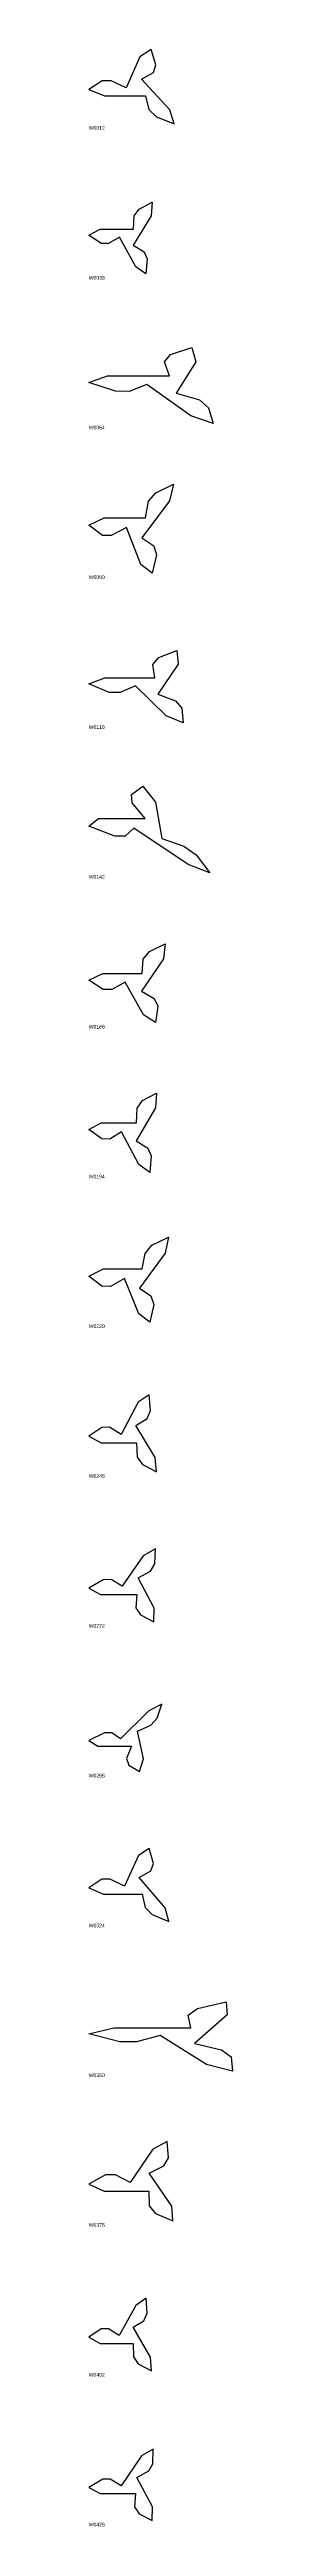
# Model space of a CAD drawing. Header units: millimetres. Extents: x 0 to 2703, y -1633 to 66.
# Drawn here: x 1160 to 1258, y -1633 to 51 of the extents above; entities that cross this region are included whole.
import ezdxf

# ---------------------------------------------------------------- set-up
doc = ezdxf.new("R2010")
doc.units = ezdxf.units.MM

msp = doc.modelspace()

# ---------------------------------------------------------------- linework, layer by layer
at = {"layer": 'RECOVERED_OUTLINES'}
for points in [[(1170.4, 19), (1198.3, 19), (1200.7, 9.7), (1205.9, 4.8), (1218, 0), (1215, 9.5), (1195.7, 30.4), (1203.8, 35), (1205.4, 40.1), (1202.2, 50.5), (1194.5, 45.6), (1185.3, 24.5), (1175, 29.2), (1168.9, 29.2), (1159.7, 23.3)], [(1167.6, -71.6), (1190.2, -71.6), (1190.6, -62.6), (1194, -58), (1203, -53.3), (1202.2, -62.4), (1190, -82.5), (1197.4, -86.9), (1199.6, -91.8), (1198.7, -101.8), (1191.7, -97.1), (1180.6, -76.9), (1173.1, -81.4), (1168.1, -81.3), (1159.7, -75.7)], [(1172.6, -171.3), (1214.7, -171.3), (1211.3, -161.8), (1215.4, -156.8), (1230, -151.9), (1232.7, -161.6), (1219.4, -183), (1235.1, -187.6), (1241.4, -192.9), (1244.4, -203.6), (1229.2, -198.5), (1199.3, -177), (1187.3, -181.8), (1178, -181.7), (1159.7, -175.7)], [(1170.3, -267.6), (1198.3, -267.6), (1200.5, -256.4), (1205.5, -250.6), (1217.5, -244.8), (1214.7, -256.2), (1195.9, -281.3), (1204.1, -286.7), (1205.9, -292.9), (1202.9, -305.3), (1195.1, -299.5), (1185.4, -274.2), (1175.1, -279.8), (1169, -279.8), (1159.7, -272.7)], [(1170.7, -376.4), (1204.7, -376.4), (1203.3, -367.3), (1207.4, -362.6), (1219.8, -357.9), (1220.6, -367.2), (1206.8, -387.5), (1218.8, -392), (1223.2, -397), (1224.1, -407.1), (1212.5, -402.3), (1191.5, -381.8), (1181.1, -386.4), (1173.6, -386.3), (1159.7, -380.6)], [(1166.4, -472.1), (1198.2, -472.1), (1189.2, -461.3), (1188.9, -455.6), (1196.5, -450), (1205.2, -461), (1209.6, -485.5), (1224.5, -490.8), (1232.9, -496.7), (1242.3, -508.9), (1227.4, -503.2), (1190.4, -478.6), (1184.6, -484.1), (1177.5, -484), (1159.7, -477.1)], [(1169.3, -577.3), (1196.2, -577.3), (1196.9, -567.5), (1201.1, -562.3), (1211.9, -557.2), (1210.7, -567.3), (1195.6, -589.4), (1204.2, -594.2), (1206.7, -599.6), (1205.3, -610.7), (1197.1, -605.5), (1184.6, -583.2), (1175.4, -588.1), (1169.5, -588.1), (1159.7, -581.8)], [(1168.2, -678.8), (1192.3, -678.8), (1192.7, -668.9), (1196.4, -663.7), (1205.9, -658.6), (1205.1, -668.7), (1192.1, -691), (1200, -695.9), (1202.3, -701.3), (1201.4, -712.5), (1193.9, -707.2), (1182.1, -684.8), (1174, -689.8), (1168.7, -689.7), (1159.7, -683.4)], [(1169.7, -778.1), (1196.2, -778.1), (1198.1, -767.5), (1202.8, -761.9), (1214.1, -756.4), (1211.7, -767.3), (1194.2, -791.2), (1202.1, -796.4), (1204, -802.3), (1201.3, -814.2), (1193.8, -808.6), (1184.1, -784.5), (1174.5, -789.9), (1168.7, -789.8), (1159.7, -783)], [(1168.2, -896.3), (1192.2, -896.3), (1192.7, -906), (1196.3, -911), (1205.9, -916), (1204.9, -906.1), (1191.8, -884.4), (1199.6, -879.7), (1201.9, -874.3), (1200.8, -863.5), (1193.4, -868.6), (1181.9, -890.5), (1173.8, -885.6), (1168.6, -885.7), (1159.7, -891.8)], [(1167.8, -999.2), (1192.4, -999.2), (1191.7, -1008.3), (1194.9, -1013.1), (1204, -1017.8), (1204.2, -1008.5), (1193.4, -988), (1201.9, -983.5), (1204.8, -978.5), (1205.1, -968.2), (1196.9, -973), (1182.6, -993.7), (1174.9, -989.1), (1169.5, -989.2), (1159.7, -995)], [(1166, -1102.4), (1188.8, -1102.4), (1185.5, -1110.8), (1187, -1115.2), (1194.2, -1119.6), (1197.1, -1111), (1193, -1092.1), (1202.1, -1088), (1206.4, -1083.3), (1209.5, -1073.9), (1200.6, -1078.3), (1181.3, -1097.4), (1175.5, -1093.2), (1170.5, -1093.2), (1159.7, -1098.5)], [(1169.7, -1202.8), (1196.2, -1202.8), (1198.2, -1211.9), (1202.9, -1216.7), (1214.2, -1221.4), (1211.7, -1212.1), (1194.1, -1191.6), (1202, -1187.1), (1203.8, -1182.1), (1201, -1171.9), (1193.6, -1176.7), (1184.1, -1197.4), (1174.4, -1192.8), (1168.6, -1192.8), (1159.7, -1198.6)], [(1176.9, -1293.7), (1229.2, -1293.7), (1227.5, -1285), (1233.9, -1280.5), (1253.3, -1276), (1254.1, -1284.9), (1231.9, -1304.4), (1250.1, -1308.6), (1256.7, -1313.4), (1257.6, -1323.2), (1239.9, -1318.6), (1208.5, -1298.9), (1192.3, -1303.3), (1180.8, -1303.2), (1159.7, -1297.7)], [(1170.2, -1404.6), (1200.6, -1404.6), (1200.8, -1414.6), (1205.2, -1419.8), (1217.1, -1424.9), (1216.3, -1414.8), (1200.8, -1392.4), (1210.8, -1387.5), (1214, -1382), (1213.2, -1370.9), (1203.5, -1376.1), (1187.9, -1398.7), (1177.9, -1393.7), (1171.2, -1393.7), (1159.7, -1400)], [(1167.5, -1508.2), (1190, -1508.2), (1190.3, -1517.3), (1193.5, -1522), (1202.4, -1526.7), (1201.7, -1517.5), (1190, -1497.1), (1197.3, -1492.7), (1199.6, -1487.7), (1198.9, -1477.5), (1191.8, -1482.3), (1180.5, -1502.8), (1173.1, -1498.2), (1168.2, -1498.3), (1159.7, -1504)], [(1167.6, -1610.2), (1191.5, -1610.2), (1190.9, -1619.2), (1194, -1623.9), (1202.9, -1628.5), (1203.1, -1619.3), (1192.4, -1599.2), (1200.6, -1594.8), (1203.5, -1589.9), (1203.6, -1579.9), (1195.7, -1584.6), (1181.9, -1604.9), (1174.4, -1600.4), (1169.2, -1600.4), (1159.7, -1606.1)]]:
    msp.add_lwpolyline(points, close=True, dxfattribs=at)

# ---------------------------------------------------------------- texts
at = {"layer": 'NEW_CATALOGUE_LABELS'}
for s, p in [('W0012', (1159.7, -4)), ('W0038', (1159.7, -105.8)), ('W0064', (1159.7, -207.6)), ('W0090', (1159.7, -309.3)), ('W0116', (1159.7, -411.1)), ('W0142', (1159.7, -512.9)), ('W0168', (1159.7, -614.7)), ('W0194', (1159.7, -716.5)), ('W0220', (1159.7, -818.2)), ('W0246', (1159.7, -920)), ('W0272', (1159.7, -1021.8)), ('W0298', (1159.7, -1123.6)), ('W0324', (1159.7, -1225.4)), ('W0350', (1159.7, -1327.2)), ('W0376', (1159.7, -1428.9)), ('W0402', (1159.7, -1530.7)), ('W0428', (1159.7, -1632.5))]:
    msp.add_text(s, height=2.5, dxfattribs=at).set_placement(p)

doc.saveas('drawing.dxf')
